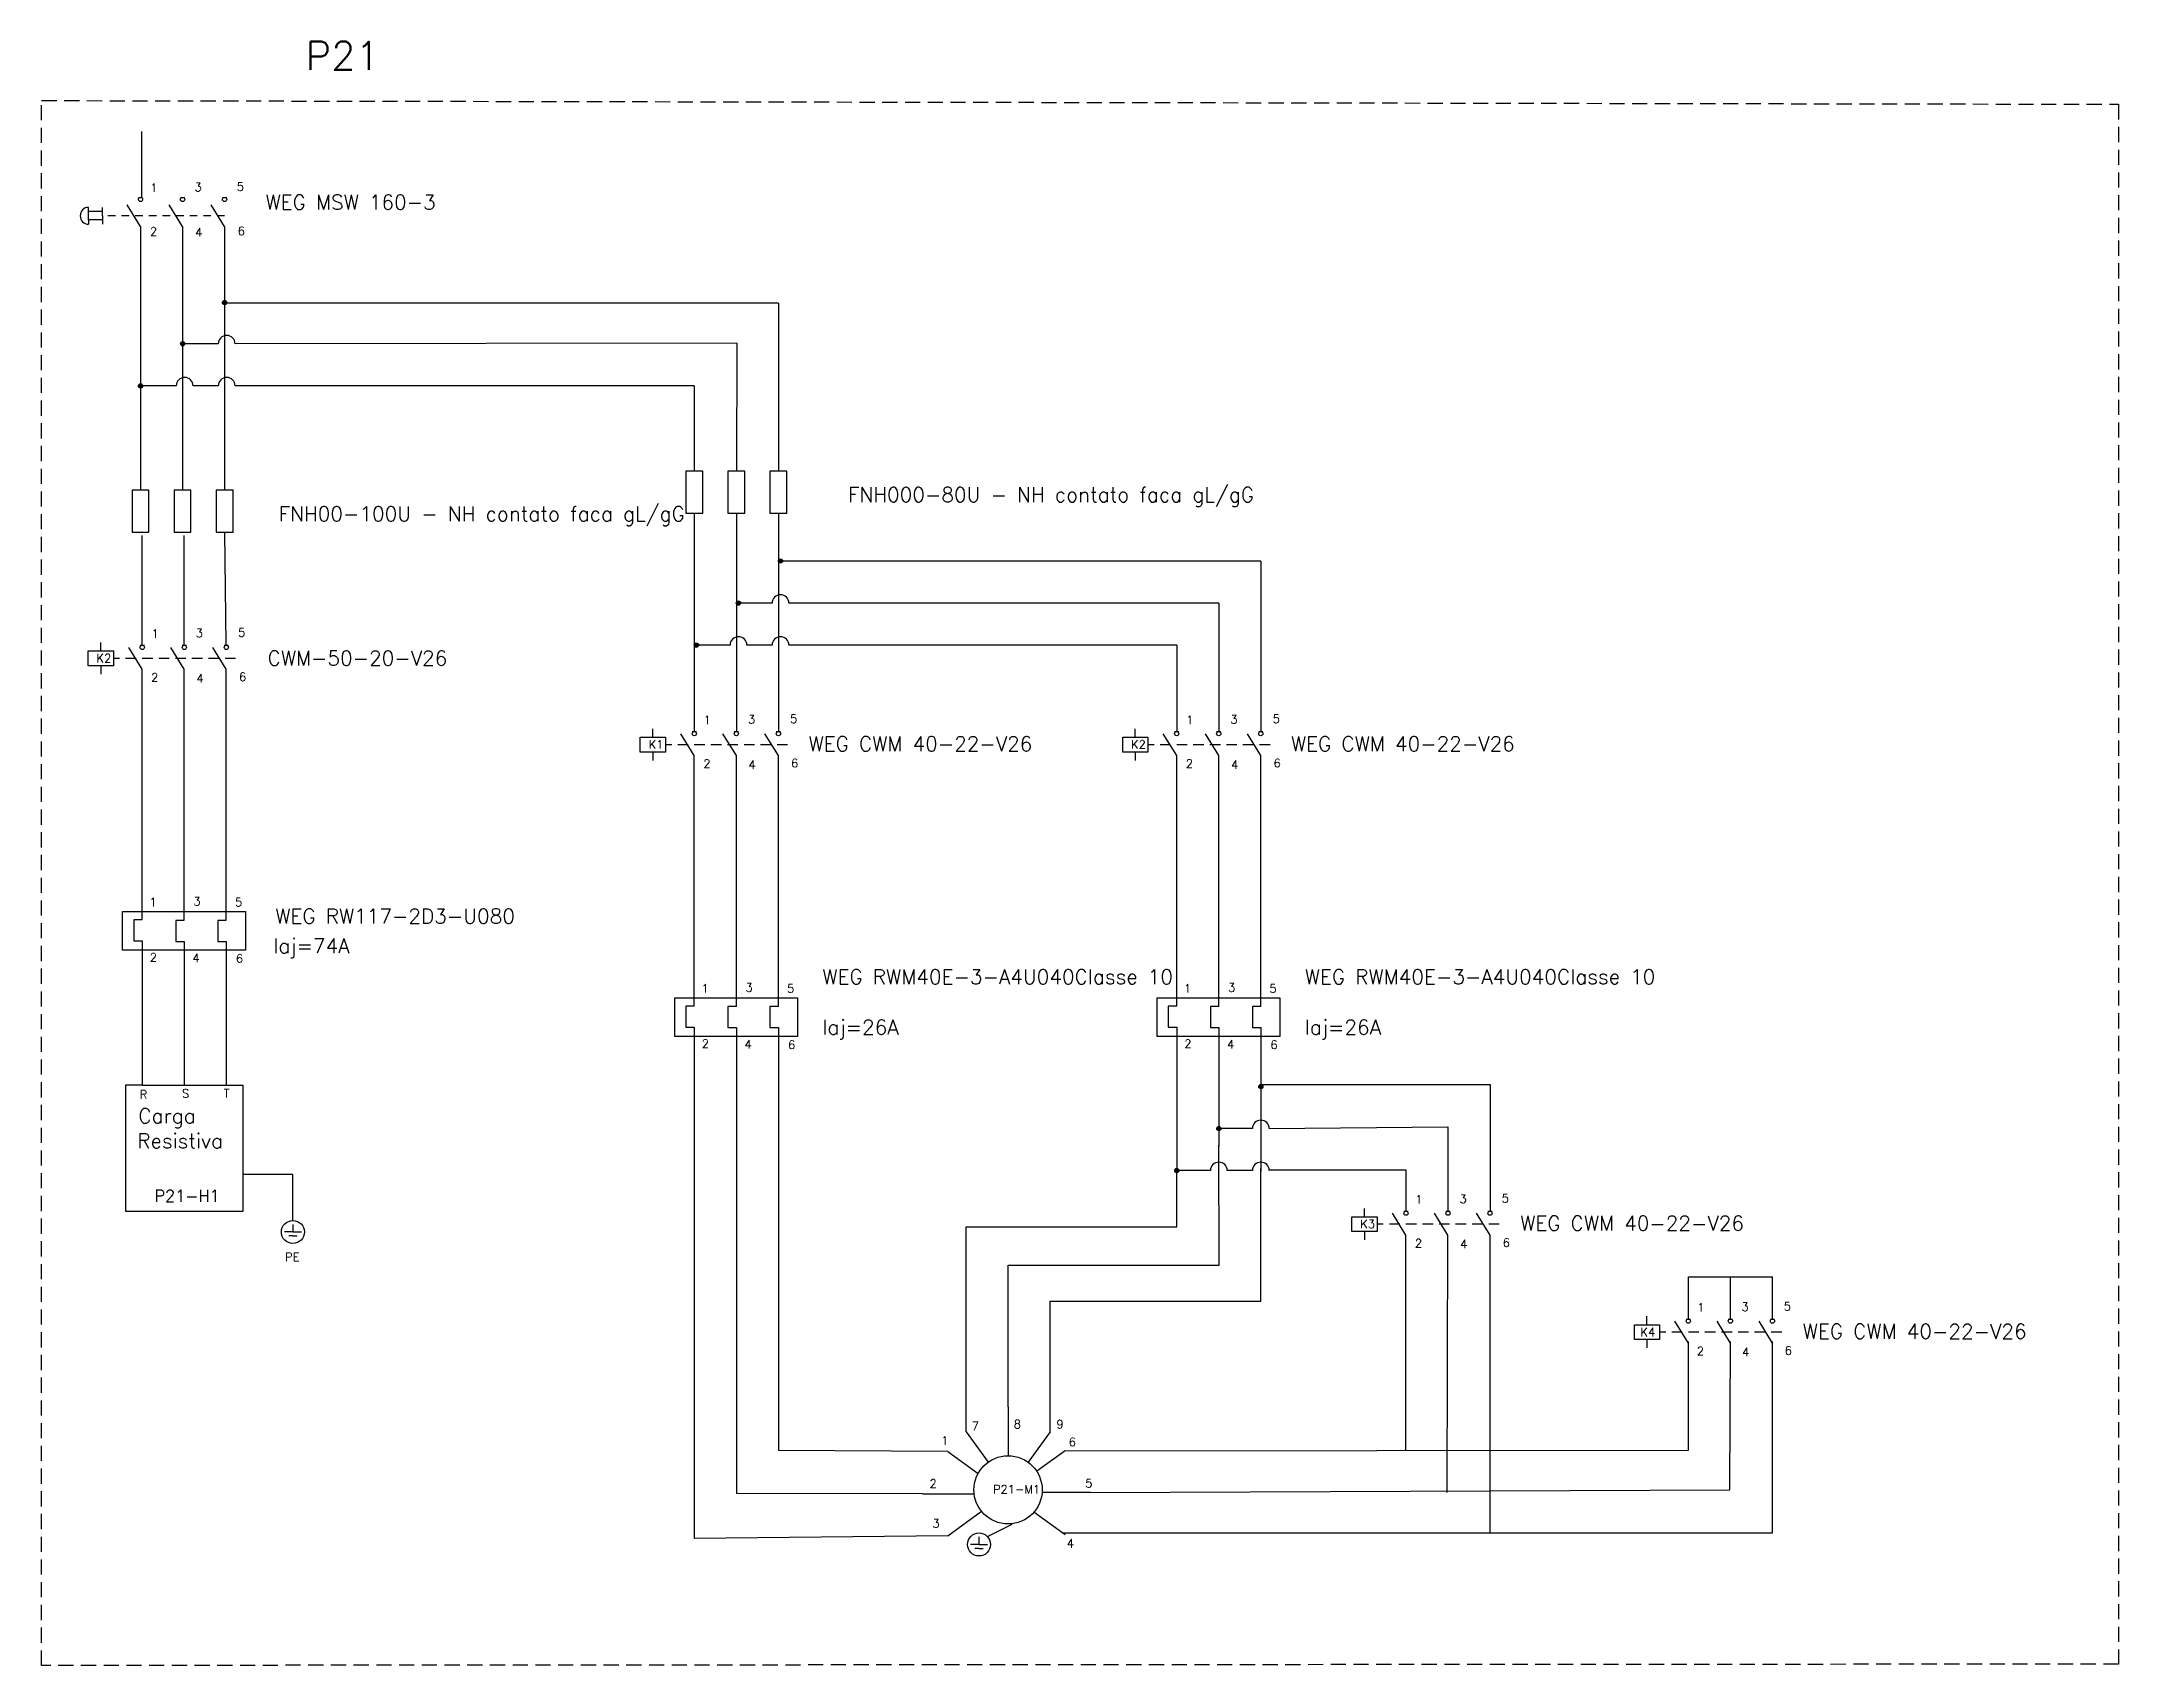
# Model space of a CAD drawing. Extents: x -646 to 641, y -554 to 322.
# Drawn here: x -78.03 to -43.76, y -27.8 to -1 of the extents above; entities that cross this region are included whole.
import ezdxf

# ---------------------------------------------------------------- set-up
doc = ezdxf.new("R2010")
doc.units = 0
doc.header["$MEASUREMENT"] = 0
doc.linetypes.add('DASHED2', pattern=[0.375, 0.25, -0.125])
doc.linetypes.add('HIDDEN', pattern=[0.375, 0.25, -0.125])
doc.layers.add('_COTAS', color=4, linetype='Continuous')
doc.layers.add('ELET_TRIFILAR_TEXTO', color=4, linetype='Continuous')
doc.layers.add('ELET_TRIFILAR_DESENHO', color=5, linetype='Continuous', plot=False)
doc.styles.add('ROMANS', font='romans')

msp = doc.modelspace()

# ---------------------------------------------------------------- texts
at = {"layer": 'ELET_TRIFILAR_TEXTO', "style": 'ROMANS'}
for s, height, p in [('P21', 0.4686, (-73.675, -1.468)), ('WEG MSW 160-3 ', 0.2428, (-74.337, -3.773)), ('FNH000-80U - NH contato faca gL/gG ', 0.2428, (-64.724, -8.598)), ('FNH00-100U - NH contato faca gL/gG ', 0.2428, (-74.119, -8.913)), ('CWM-50-20-V26', 0.2428, (-74.302, -11.295)), ('WEG CWM 40-22-V26 ', 0.2428, (-65.375, -12.709)), ('WEG CWM 40-22-V26 ', 0.2428, (-57.414, -12.709)), ('WEG RW117-2D3-U080', 0.2428, (-74.175, -15.553)), ('Iaj=74A', 0.2428, (-74.21, -16.043)), ('Iaj=26A', 0.2428, (-65.147, -17.387)), ('Iaj=26A', 0.2428, (-57.186, -17.387)), ('Carga ', 0.2428, (-76.436, -18.85)), ('Resistiva', 0.2428, (-76.453, -19.262)), ('P21-H1', 0.1944, (-76.169, -20.145)), ('WEG CWM 40-22-V26 ', 0.2428, (-53.631, -20.622)), ('WEG CWM 40-22-V26 ', 0.2428, (-48.968, -22.405))]:
    msp.add_text(s, height=height, dxfattribs=at).set_placement(p)
at = {"layer": 'ELET_TRIFILAR_TEXTO', "linetype": 'Continuous', "attachment_point": 1, "style": 'ROMANS'}
for s, width, heights, insert, char_height in [('K2', 0.3931, [0.33], (-77.126, -11.105), 0.1387), ('K1', 0.3931, [0.33], (-68.015, -12.529), 0.1387), ('K2', 0.3931, [0.33], (-60.053, -12.529), 0.1387), ('R', 0.3931, [0.33], (-76.412, -18.306), 0.139), ('S', 0.3931, [0.33], (-75.714, -18.288), 0.139), ('T', 0.3931, [0.33], (-75.027, -18.286), 0.139), ('K3', 0.3931, [0.33], (-56.271, -20.441), 0.1387), ('PE', 0.3931, [0.33], (-74.012, -20.986), 0.1387), ('K4', 0.3931, [0.33], (-51.645, -22.228), 0.1387), ('7', 0.3931, [0.33], (-62.683, -23.775), 0.139), ('8', 0.3931, [0.33], (-61.989, -23.746), 0.139), ('9', 0.3931, [0.33], (-61.286, -23.746), 0.139), ('1', 0.3931, [0.33], (-63.184, -24.017), 0.139), ('6', 0.3931, [0.33], (-61.08, -24.04), 0.139), ('2', 0.3931, [0.33], (-63.378, -24.725), 0.139), ('P21-M1', 1.14165, [0.484], (-62.331, -24.821), 0.1387), ('5', 0.3931, [0.33], (-60.809, -24.722), 0.139), ('\\pxt1;3', 0.3931, [0.33], (-63.329, -25.384), 0.1387), ('4', 0.3931, [0.33], (-61.111, -25.715), 0.139)]:
    msp.add_mtext_dynamic_manual_height_columns(s, width=width, gutter_width=2.398, heights=heights, dxfattribs=dict(at, insert=insert, char_height=char_height))
at = {"layer": 'ELET_TRIFILAR_TEXTO', "linetype": 'Continuous', "char_height": 0.2428, "width": 5.79127, "attachment_point": 1, "style": 'ROMANS'}
for insert in [(-65.147, -16.31), (-57.186, -16.31)]:
    msp.add_mtext('WEG RWM40E-3-A4U040Classe 10   ', dxfattribs=dict(at, insert=insert))

# ---------------------------------------------------------------- blocks, each defined once
blk = doc.blocks.new('Nome - Contatos')
at = {"layer": 'ELET_TRIFILAR_TEXTO', "linetype": 'Continuous', "char_height": 0.2, "attachment_point": 1, "style": 'ROMANS'}
for s, insert in [('1', (142.46, 124.177)), ('3', (143.513, 124.19)), ('5', (144.518, 124.204)), ('2', (142.451, 123.136)), ('4', (143.528, 123.114)), ('6', (144.54, 123.15))]:
    blk.add_mtext_dynamic_manual_height_columns(s, width=0.31166, gutter_width=1.901, heights=[0.262], dxfattribs=dict(at, insert=insert))
blk = doc.blocks.new('Contator')
at = {"layer": 'ELET_TRIFILAR_DESENHO', "linetype": 'Continuous'}
for p, q in [((150.054, 111.998), (150.054, 112.198)), ((151.04, 111.562), (150.721, 112.083)), ((150.99, 112.133), (151.091, 112.133)), ((152.04, 111.562), (151.721, 112.083)), ((151.99, 112.133), (152.091, 112.133)), ((153.04, 111.562), (152.721, 112.083)), ((152.99, 112.133), (153.091, 112.133)), ((150.054, 111.646), (150.054, 111.446))]:
    blk.add_line(p, q, dxfattribs=at)
at = {"layer": 'ELET_TRIFILAR_DESENHO', "linetype": 'DASHED2'}
blk.add_line((153.26, 111.822), (150.354, 111.822), dxfattribs=at)
at = {"layer": 'ELET_TRIFILAR_DESENHO', "linetype": 'Continuous'}
blk.add_lwpolyline([(149.754, 111.998), (150.354, 111.998), (150.354, 111.646), (149.754, 111.646)], close=True, dxfattribs=at)
for centre in [(151.04, 112.083), (152.04, 112.083), (153.04, 112.083)]:
    blk.add_circle(centre, 0.05, dxfattribs=at)
blk = doc.blocks.new('Rele Termico')
at = {"layer": 'ELET_TRIFILAR_DESENHO', "linetype": 'Continuous'}
for p, q in [((151.04, 108.823), (150.84, 108.823)), ((150.84, 108.823), (150.84, 108.323)), ((152.04, 108.811), (151.84, 108.811)), ((151.84, 108.811), (151.84, 108.311)), ((153.04, 108.811), (152.84, 108.811)), ((152.84, 108.811), (152.84, 108.311)), ((150.84, 108.323), (151.04, 108.323)), ((151.84, 108.311), (152.04, 108.311)), ((152.84, 108.311), (153.04, 108.311))]:
    blk.add_line(p, q, dxfattribs=at)
blk.add_lwpolyline([(150.573, 109.022), (153.495, 109.022), (153.495, 108.102), (150.573, 108.102)], close=True, dxfattribs=at)
blk = doc.blocks.new('Nome - Termico')
at = {"layer": 'ELET_TRIFILAR_TEXTO', "linetype": 'Continuous', "char_height": 0.2, "attachment_point": 1, "style": 'ROMANS'}
for s, insert in [('1', (149.774, 110.74)), ('3', (150.822, 110.762)), ('5', (151.809, 110.74)), ('2', (149.782, 109.425)), ('4', (150.799, 109.41)), ('6', (151.832, 109.402))]:
    blk.add_mtext_dynamic_manual_height_columns(s, width=0.31166, gutter_width=1.901, heights=[0.262], dxfattribs=dict(at, insert=insert))
blk = doc.blocks.new('Fusíveis')
at = {"layer": 'ELET_TRIFILAR_DESENHO', "linetype": 'Continuous'}
for p, q in [((143.684, 121.383), (143.484, 121.383)), ((143.484, 121.383), (143.484, 120.383)), ((143.884, 121.383), (143.684, 121.383)), ((143.884, 120.383), (143.884, 121.383)), ((144.684, 121.383), (144.484, 121.383)), ((144.484, 121.383), (144.484, 120.383)), ((144.884, 121.383), (144.684, 121.383)), ((144.884, 120.383), (144.884, 121.383)), ((145.684, 121.383), (145.484, 121.383)), ((145.484, 121.383), (145.484, 120.383)), ((145.884, 121.383), (145.684, 121.383)), ((145.884, 120.383), (145.884, 121.383)), ((143.484, 120.383), (143.884, 120.383)), ((144.484, 120.383), (144.884, 120.383)), ((145.484, 120.383), (145.884, 120.383))]:
    blk.add_line(p, q, dxfattribs=at)

# ---------------------------------------------------------------- hatches: boundary and pattern name
at = {"layer": 'ELET_TRIFILAR_DESENHO', "linetype": 'Continuous'}
h = msp.add_hatch(color=256, dxfattribs=at)
h.dxf.hatch_style = 1
h.paths.add_polyline_path([(-75.046, -5.307, -1), (-74.977, -5.307, -1)])
h = msp.add_hatch(color=256, dxfattribs=at)
h.dxf.hatch_style = 1
h.paths.add_polyline_path([(-75.668, -5.987, 1), (-75.738, -5.987, 1)])
h = msp.add_hatch(color=256, dxfattribs=at)
h.dxf.hatch_style = 1
h.paths.add_polyline_path([(-76.364, -6.681, 1), (-76.434, -6.681, 1)])
h = msp.add_hatch(color=256, dxfattribs=at)
h.dxf.hatch_style = 1
h.paths.add_polyline_path([(-65.803, -9.572, 1), (-65.873, -9.572, 1)])
h = msp.add_hatch(color=256, dxfattribs=at)
h.dxf.hatch_style = 1
h.paths.add_polyline_path([(-66.497, -10.266, 1), (-66.566, -10.266, 1)])
h = msp.add_hatch(color=256, dxfattribs=at)
h.dxf.hatch_style = 1
h.paths.add_polyline_path([(-67.191, -10.96, 1), (-67.26, -10.96, 1)])
h = msp.add_hatch(color=256, dxfattribs=at)
h.dxf.hatch_style = 1
h.paths.add_polyline_path([(-57.876, -18.244, 1), (-57.945, -18.244, 1)])
h = msp.add_hatch(color=256, dxfattribs=at)
h.dxf.hatch_style = 1
h.paths.add_polyline_path([(-58.569, -18.938, 1), (-58.639, -18.938, 1)])
h = msp.add_hatch(color=256, dxfattribs=at)
h.dxf.hatch_style = 1
h.paths.add_polyline_path([(-59.263, -19.631, 1), (-59.332, -19.631, 1)])

# ---------------------------------------------------------------- linework, layer by layer
for p, q in [((-76.384, -2.485), (-76.384, -3.57)), ((-76.399, -4.054), (-76.621, -3.693)), ((-76.434, -3.57), (-76.364, -3.57)), ((-75.705, -4.054), (-75.927, -3.693)), ((-75.74, -3.57), (-75.67, -3.57)), ((-75.012, -4.054), (-75.233, -3.693)), ((-75.047, -3.57), (-74.977, -3.57)), ((-76.399, -4.054), (-76.399, -8.403)), ((-75.705, -4.054), (-75.705, -8.403)), ((-75.012, -4.054), (-75.012, -8.403)), ((-65.868, -5.317), (-65.873, -8.091)), ((-66.56, -5.977), (-66.566, -8.091)), ((-67.262, -6.683), (-67.26, -8.091)), ((-67.26, -8.785), (-67.26, -12.387)), ((-66.566, -8.785), (-66.566, -12.387)), ((-65.873, -8.785), (-65.873, -12.387)), ((-76.377, -9.151), (-76.377, -10.952)), ((-75.683, -9.151), (-75.683, -10.952)), ((-75.012, -9.097), (-74.99, -10.952)), ((-57.911, -9.572), (-57.911, -12.387)), ((-58.605, -10.266), (-58.605, -12.387)), ((-59.298, -10.96), (-59.298, -12.387)), ((-75.677, -15.501), (-75.677, -11.359)), ((-74.984, -15.501), (-74.984, -11.359)), ((-66.566, -16.925), (-66.566, -12.783)), ((-65.873, -16.925), (-65.873, -12.783)), ((-58.605, -16.925), (-58.605, -12.783)), ((-57.911, -16.925), (-57.911, -12.783)), ((-76.371, -15.84), (-76.371, -17.409)), ((-75.677, -15.848), (-75.677, -18.219)), ((-74.984, -15.848), (-74.984, -17.409)), ((-76.371, -17.409), (-76.371, -18.219)), ((-74.984, -17.409), (-74.984, -18.219)), ((-67.26, -17.264), (-67.26, -18.833)), ((-66.566, -17.272), (-66.566, -24.96)), ((-65.873, -17.272), (-65.873, -18.833)), ((-59.298, -17.264), (-59.298, -18.833)), ((-58.605, -17.272), (-58.605, -19.226)), ((-57.911, -17.272), (-57.911, -18.833)), ((-76.371, -18.219), (-76.649, -18.219)), ((-76.649, -18.219), (-76.649, -20.3)), ((-76.371, -18.219), (-74.984, -18.219)), ((-74.984, -18.219), (-74.706, -18.219)), ((-74.706, -20.3), (-74.706, -18.219)), ((-57.911, -18.209), (-54.128, -18.209)), ((-54.128, -18.209), (-54.128, -20.3)), ((-67.26, -18.833), (-67.26, -25.701)), ((-65.873, -18.833), (-65.873, -24.252)), ((-59.298, -18.833), (-59.298, -19.643)), ((-57.911, -18.833), (-57.911, -19.643)), ((-57.772, -18.938), (-54.822, -18.907)), ((-54.822, -18.907), (-54.822, -20.3)), ((-58.6, -21.189), (-58.605, -19.209)), ((-59.299, -20.557), (-59.298, -19.648)), ((-57.91, -21.787), (-57.91, -19.598)), ((-57.772, -19.621), (-55.516, -19.621)), ((-55.516, -19.621), (-55.516, -20.3)), ((-76.649, -20.3), (-74.706, -20.3)), ((-73.885, -20.519), (-73.885, -20.644)), ((-62.776, -23.944), (-62.776, -20.557)), ((-62.776, -20.557), (-59.299, -20.557)), ((-73.885, -20.644), (-74.024, -20.644)), ((-73.885, -20.708), (-73.954, -20.708)), ((-73.885, -20.644), (-73.745, -20.644)), ((-73.885, -20.708), (-73.815, -20.708)), ((-55.516, -24.253), (-55.516, -20.696)), ((-54.836, -24.946), (-54.822, -20.696)), ((-54.128, -25.611), (-54.128, -20.696)), ((-62.082, -23.527), (-62.082, -21.189)), ((-62.082, -21.189), (-58.6, -21.189)), ((-61.389, -23.944), (-61.389, -21.787)), ((-61.389, -21.787), (-57.91, -21.787)), ((-50.855, -24.242), (-50.855, -22.452)), ((-50.169, -24.902), (-50.161, -22.452)), ((-49.467, -25.611), (-49.467, -22.452)), ((-62.082, -23.527), (-62.082, -24.337)), ((-62.776, -23.944), (-62.413, -24.444)), ((-61.389, -23.944), (-61.752, -24.444)), ((-63.077, -24.269), (-65.873, -24.252)), ((-63.077, -24.269), (-62.577, -24.632)), ((-61.141, -24.253), (-61.61, -24.593)), ((-61.141, -24.253), (-50.855, -24.242)), ((-63.495, -24.963), (-66.566, -24.96)), ((-63.495, -24.963), (-62.642, -24.963)), ((-60.724, -24.946), (-61.521, -24.946)), ((-60.726, -24.946), (-50.169, -24.902)), ((-63.077, -25.656), (-62.522, -25.252)), ((-61.141, -25.64), (-61.656, -25.268)), ((-63.077, -25.656), (-67.26, -25.701)), ((-62.562, -25.677), (-62.562, -25.801)), ((-62.422, -25.672), (-62.017, -25.464)), ((-61.182, -25.611), (-49.467, -25.611)), ((-62.562, -25.801), (-62.701, -25.801)), ((-62.562, -25.866), (-62.631, -25.866)), ((-62.562, -25.801), (-62.422, -25.801)), ((-62.562, -25.866), (-62.492, -25.866))]:
    msp.add_line(p, q, dxfattribs=at)
at = {"layer": 'ELET_TRIFILAR_DESENHO', "color": 254, "linetype": 'Continuous', "true_color": 0xcecce6}
for p, q in [((-77.256, -3.804), (-77.256, -3.735)), ((-77.028, -3.874), (-77.028, -3.735)), ((-77.028, -3.804), (-77.256, -3.804)), ((-77.256, -3.943), (-77.256, -3.804)), ((-77.028, -3.943), (-77.256, -3.943)), ((-77.256, -3.943), (-77.256, -4.012)), ((-77.028, -3.874), (-77.028, -4.012))]:
    msp.add_line(p, q, dxfattribs=at)
at = {"layer": 'ELET_TRIFILAR_DESENHO', "color": 254, "linetype": 'DASHED2', "ltscale": 0.5, "true_color": 0xcecce6}
msp.add_line((-75.012, -3.874), (-77.028, -3.874), dxfattribs=at)
at = {"layer": 'ELET_TRIFILAR_DESENHO'}
for p, q in [((-73.885, -19.696), (-74.706, -19.696)), ((-73.885, -20.453), (-73.885, -19.696))]:
    msp.add_line(p, q, dxfattribs=at)
at = {"layer": 'ELET_TRIFILAR_DESENHO', "linetype": 'HIDDEN'}
msp.add_lwpolyline([(-78.033, -1.973), (-43.757, -2.034), (-43.757, -27.776), (-78.033, -27.798)], close=True, dxfattribs=at)
at = {"layer": 'ELET_TRIFILAR_DESENHO', "linetype": 'Continuous'}
for points in [[(-65.868, -5.317), (-74.983, -5.314)], [(-75.116, -5.987), (-75.671, -5.987)], [(-66.56, -5.977), (-74.838, -5.987)], [(-75.809, -6.681), (-76.364, -6.681)], [(-75.116, -6.681), (-75.532, -6.681)], [(-67.262, -6.683), (-67.262, -6.683), (-74.838, -6.681)], [(-57.911, -9.572), (-65.835, -9.572)], [(-65.977, -10.266), (-66.532, -10.266)], [(-58.605, -10.266), (-65.696, -10.266)], [(-66.67, -10.96), (-67.225, -10.96)], [(-65.977, -10.96), (-66.393, -10.96)], [(-59.298, -10.96), (-59.298, -10.96), (-65.696, -10.96)], [(-76.371, -15.493), (-76.371, -11.359)], [(-67.26, -16.917), (-67.26, -12.783)], [(-59.298, -16.917), (-59.298, -12.783)], [(-58.049, -18.938), (-58.604, -18.938)], [(-58.743, -19.631), (-59.298, -19.631)], [(-58.049, -19.631), (-58.465, -19.631)], [(-50.855, -22.081), (-50.855, -21.387), (-49.467, -21.387)], [(-50.161, -22.081), (-50.161, -21.387)], [(-49.467, -22.081), (-49.467, -21.387)]]:
    msp.add_lwpolyline(points, dxfattribs=at)
for centre, radius in [((-76.399, -3.605), 0.0347), ((-75.705, -3.605), 0.0347), ((-75.012, -3.605), 0.0347), ((-75.012, -5.307), 0.0347), ((-75.703, -5.987), 0.0347), ((-76.399, -6.681), 0.0347), ((-65.838, -9.572), 0.0347), ((-66.532, -10.266), 0.0347), ((-67.225, -10.96), 0.0347), ((-57.91, -18.244), 0.0347), ((-58.604, -18.938), 0.0347), ((-59.298, -19.631), 0.0347), ((-73.885, -20.644), 0.19), ((-62.082, -24.9), 0.563), ((-62.562, -25.801), 0.19)]:
    msp.add_circle(centre, radius, dxfattribs=at)
at = {"layer": 'ELET_TRIFILAR_DESENHO', "color": 254, "linetype": 'Continuous', "true_color": 0xcecce6}
msp.add_arc((-77.256, -3.874), 0.139, 90, 270, dxfattribs=at)
at = {"layer": 'ELET_TRIFILAR_DESENHO', "linetype": 'Continuous'}
for centre in [(-74.977, -5.987), (-75.671, -6.681), (-74.977, -6.681), (-65.838, -10.266), (-66.532, -10.96), (-65.838, -10.96), (-57.91, -18.938), (-58.604, -19.631), (-57.91, -19.631)]:
    msp.add_arc(centre, 0.139, 0, 180, dxfattribs=at)

# ---------------------------------------------------------------- block references
at = {"layer": '_COTAS', "linetype": 'Continuous', "xscale": 0.6937052159222342, "yscale": 0.6937052159222342, "zscale": 0.6937052159222342}
for name, p in [('Nome - Contatos', (-175.063, -89.484)), ('Nome - Contatos', (-175.042, -96.843)), ('Nome - Contatos', (-165.931, -98.267)), ('Nome - Contatos', (-157.969, -98.267)), ('Nome - Termico', (-180.152, -91.953)), ('Nome - Termico', (-171.041, -93.377)), ('Nome - Termico', (-163.079, -93.377)), ('Nome - Contatos', (-154.187, -106.18)), ('Nome - Contatos', (-149.534, -107.961))]:
    msp.add_blockref(name, p, dxfattribs=at)
at = {"layer": 'ELET_TRIFILAR_DESENHO', "linetype": 'Continuous', "xscale": 0.6937052159222342, "yscale": 0.6937052159222342, "zscale": 0.6937052159222342}
for name, p in [('Fusíveis', (-166.934, -92.295)), ('Fusíveis', (-176.073, -92.607)), ('Contator', (-181.148, -88.75)), ('Contator', (-172.037, -90.174)), ('Contator', (-164.076, -90.174)), ('Rele Termico', (-181.148, -90.984)), ('Rele Termico', (-172.037, -92.408)), ('Rele Termico', (-164.076, -92.408)), ('Contator', (-160.293, -98.087)), ('Contator', (-155.632, -99.868))]:
    msp.add_blockref(name, p, dxfattribs=at)

msp.set_redraw_order([(e.dxf.handle, doc.entitydb.next_handle()) for e in msp.query("TEXT MTEXT ATTDEF DIMENSION ARC_DIMENSION")])  # texts and dimensions are drawn at this point

doc.saveas('drawing.dxf')
